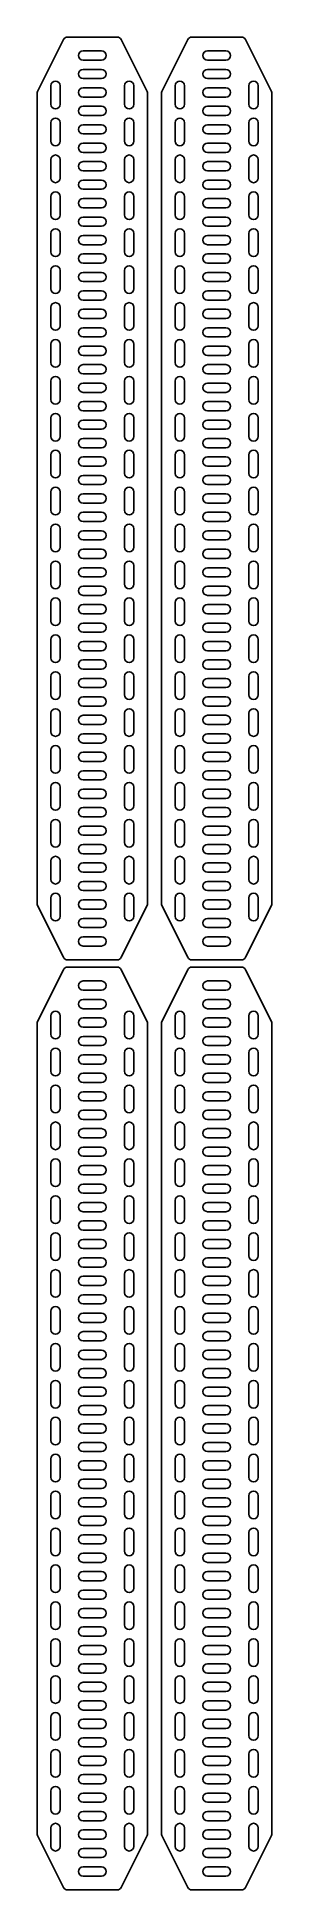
# Model space of a CAD drawing. Header units: millimetres. Extents: x 2855 to 3111, y 997 to 3005.
import ezdxf

# ---------------------------------------------------------------- set-up
doc = ezdxf.new("R2010")
doc.units = ezdxf.units.MM

msp = doc.modelspace()

# ---------------------------------------------------------------- linework, layer by layer
for p, q in [((2884.1, 3001.9), (2856, 2945.8)), ((2888.6, 3004.7), (2942.4, 3004.7)), ((2974.9, 2945.8), (2946.8, 3001.9)), ((3019.1, 3001.9), (2991, 2945.8)), ((3023.6, 3004.7), (3077.4, 3004.7)), ((3110, 2945.8), (3081.9, 3001.9)), ((2905.5, 2989.7), (2925.5, 2989.7)), ((2905.5, 2979.7), (2925.5, 2979.7)), ((3040.5, 2989.7), (3060.5, 2989.7)), ((3040.5, 2979.7), (3060.5, 2979.7)), ((2870.5, 2951.9), (2870.5, 2931.9)), ((2880.5, 2951.9), (2880.5, 2931.9)), ((2905.5, 2969.7), (2925.5, 2969.7)), ((2905.5, 2959.7), (2925.5, 2959.7)), ((2950.5, 2951.9), (2950.5, 2931.9)), ((2960.5, 2951.9), (2960.5, 2931.9)), ((3005.5, 2951.9), (3005.5, 2931.9)), ((3015.5, 2951.9), (3015.5, 2931.9)), ((3040.5, 2969.7), (3060.5, 2969.7)), ((3040.5, 2959.7), (3060.5, 2959.7)), ((3085.5, 2951.9), (3085.5, 2931.9)), ((3095.5, 2951.9), (3095.5, 2931.9)), ((2855.5, 2065.9), (2855.5, 2943.5)), ((2905.5, 2949.7), (2925.5, 2949.7)), ((2905.5, 2939.7), (2925.5, 2939.7)), ((2975.5, 2943.5), (2975.5, 2065.9)), ((2990.5, 2065.9), (2990.5, 2943.5)), ((3040.5, 2949.7), (3060.5, 2949.7)), ((3040.5, 2939.7), (3060.5, 2939.7)), ((3110.5, 2943.5), (3110.5, 2065.9)), ((2870.5, 2911.9), (2870.5, 2891.9)), ((2880.5, 2911.9), (2880.5, 2891.9)), ((2905.5, 2929.7), (2925.5, 2929.7)), ((2905.5, 2919.7), (2925.5, 2919.7)), ((2950.5, 2911.9), (2950.5, 2891.9)), ((2960.5, 2911.9), (2960.5, 2891.9)), ((3005.5, 2911.9), (3005.5, 2891.9)), ((3015.5, 2911.9), (3015.5, 2891.9)), ((3040.5, 2929.7), (3060.5, 2929.7)), ((3040.5, 2919.7), (3060.5, 2919.7)), ((3085.5, 2911.9), (3085.5, 2891.9)), ((3095.5, 2911.9), (3095.5, 2891.9)), ((2905.5, 2909.7), (2925.5, 2909.7)), ((2905.5, 2899.7), (2925.5, 2899.7)), ((3040.5, 2909.7), (3060.5, 2909.7)), ((3040.5, 2899.7), (3060.5, 2899.7)), ((2870.5, 2871.9), (2870.5, 2851.9)), ((2880.5, 2871.9), (2880.5, 2851.9)), ((2905.5, 2889.7), (2925.5, 2889.7)), ((2905.5, 2879.7), (2925.5, 2879.7)), ((2950.5, 2871.9), (2950.5, 2851.9)), ((2960.5, 2871.9), (2960.5, 2851.9)), ((3005.5, 2871.9), (3005.5, 2851.9)), ((3015.5, 2871.9), (3015.5, 2851.9)), ((3040.5, 2889.7), (3060.5, 2889.7)), ((3040.5, 2879.7), (3060.5, 2879.7)), ((3085.5, 2871.9), (3085.5, 2851.9)), ((3095.5, 2871.9), (3095.5, 2851.9)), ((2905.5, 2869.7), (2925.5, 2869.7)), ((2905.5, 2859.7), (2925.5, 2859.7)), ((3040.5, 2869.7), (3060.5, 2869.7)), ((3040.5, 2859.7), (3060.5, 2859.7)), ((2870.5, 2831.9), (2870.5, 2811.9)), ((2880.5, 2831.9), (2880.5, 2811.9)), ((2905.5, 2849.7), (2925.5, 2849.7)), ((2905.5, 2839.7), (2925.5, 2839.7)), ((2950.5, 2831.9), (2950.5, 2811.9)), ((2960.5, 2831.9), (2960.5, 2811.9)), ((3005.5, 2831.9), (3005.5, 2811.9)), ((3015.5, 2831.9), (3015.5, 2811.9)), ((3040.5, 2849.7), (3060.5, 2849.7)), ((3040.5, 2839.7), (3060.5, 2839.7)), ((3085.5, 2831.9), (3085.5, 2811.9)), ((3095.5, 2831.9), (3095.5, 2811.9)), ((2905.5, 2829.7), (2925.5, 2829.7)), ((2905.5, 2819.7), (2925.5, 2819.7)), ((3040.5, 2829.7), (3060.5, 2829.7)), ((3040.5, 2819.7), (3060.5, 2819.7)), ((2870.5, 2791.9), (2870.5, 2771.9)), ((2880.5, 2791.9), (2880.5, 2771.9)), ((2905.5, 2809.7), (2925.5, 2809.7)), ((2905.5, 2799.7), (2925.5, 2799.7)), ((2950.5, 2791.9), (2950.5, 2771.9)), ((2960.5, 2791.9), (2960.5, 2771.9)), ((3005.5, 2791.9), (3005.5, 2771.9)), ((3015.5, 2791.9), (3015.5, 2771.9)), ((3040.5, 2809.7), (3060.5, 2809.7)), ((3040.5, 2799.7), (3060.5, 2799.7)), ((3085.5, 2791.9), (3085.5, 2771.9)), ((3095.5, 2791.9), (3095.5, 2771.9)), ((2905.5, 2789.7), (2925.5, 2789.7)), ((2905.5, 2779.7), (2925.5, 2779.7)), ((3040.5, 2789.7), (3060.5, 2789.7)), ((3040.5, 2779.7), (3060.5, 2779.7)), ((2870.5, 2751.9), (2870.5, 2731.9)), ((2880.5, 2751.9), (2880.5, 2731.9)), ((2905.5, 2769.7), (2925.5, 2769.7)), ((2905.5, 2759.7), (2925.5, 2759.7)), ((2950.5, 2751.9), (2950.5, 2731.9)), ((2960.5, 2751.9), (2960.5, 2731.9)), ((3005.5, 2751.9), (3005.5, 2731.9)), ((3015.5, 2751.9), (3015.5, 2731.9)), ((3040.5, 2769.7), (3060.5, 2769.7)), ((3040.5, 2759.7), (3060.5, 2759.7)), ((3085.5, 2751.9), (3085.5, 2731.9)), ((3095.5, 2751.9), (3095.5, 2731.9)), ((2905.5, 2749.7), (2925.5, 2749.7)), ((2905.5, 2739.7), (2925.5, 2739.7)), ((3040.5, 2749.7), (3060.5, 2749.7)), ((3040.5, 2739.7), (3060.5, 2739.7)), ((2870.5, 2711.9), (2870.5, 2691.9)), ((2880.5, 2711.9), (2880.5, 2691.9)), ((2905.5, 2729.7), (2925.5, 2729.7)), ((2905.5, 2719.7), (2925.5, 2719.7)), ((2950.5, 2711.9), (2950.5, 2691.9)), ((2960.5, 2711.9), (2960.5, 2691.9)), ((3005.5, 2711.9), (3005.5, 2691.9)), ((3015.5, 2711.9), (3015.5, 2691.9)), ((3040.5, 2729.7), (3060.5, 2729.7)), ((3040.5, 2719.7), (3060.5, 2719.7)), ((3085.5, 2711.9), (3085.5, 2691.9)), ((3095.5, 2711.9), (3095.5, 2691.9)), ((2905.5, 2709.7), (2925.5, 2709.7)), ((2905.5, 2699.7), (2925.5, 2699.7)), ((3040.5, 2709.7), (3060.5, 2709.7)), ((3040.5, 2699.7), (3060.5, 2699.7)), ((2870.5, 2671.9), (2870.5, 2651.9)), ((2880.5, 2671.9), (2880.5, 2651.9)), ((2905.5, 2689.7), (2925.5, 2689.7)), ((2905.5, 2679.7), (2925.5, 2679.7)), ((2950.5, 2671.9), (2950.5, 2651.9)), ((2960.5, 2671.9), (2960.5, 2651.9)), ((3005.5, 2671.9), (3005.5, 2651.9)), ((3015.5, 2671.9), (3015.5, 2651.9)), ((3040.5, 2689.7), (3060.5, 2689.7)), ((3040.5, 2679.7), (3060.5, 2679.7)), ((3085.5, 2671.9), (3085.5, 2651.9)), ((3095.5, 2671.9), (3095.5, 2651.9)), ((2905.5, 2669.7), (2925.5, 2669.7)), ((2905.5, 2659.7), (2925.5, 2659.7)), ((3040.5, 2669.7), (3060.5, 2669.7)), ((3040.5, 2659.7), (3060.5, 2659.7)), ((2870.5, 2631.9), (2870.5, 2611.9)), ((2880.5, 2631.9), (2880.5, 2611.9)), ((2905.5, 2649.7), (2925.5, 2649.7)), ((2905.5, 2639.7), (2925.5, 2639.7)), ((2950.5, 2631.9), (2950.5, 2611.9)), ((2960.5, 2631.9), (2960.5, 2611.9)), ((3005.5, 2631.9), (3005.5, 2611.9)), ((3015.5, 2631.9), (3015.5, 2611.9)), ((3040.5, 2649.7), (3060.5, 2649.7)), ((3040.5, 2639.7), (3060.5, 2639.7)), ((3085.5, 2631.9), (3085.5, 2611.9)), ((3095.5, 2631.9), (3095.5, 2611.9)), ((2905.5, 2629.7), (2925.5, 2629.7)), ((2905.5, 2619.7), (2925.5, 2619.7)), ((3040.5, 2629.7), (3060.5, 2629.7)), ((3040.5, 2619.7), (3060.5, 2619.7)), ((2870.5, 2591.9), (2870.5, 2571.9)), ((2880.5, 2591.9), (2880.5, 2571.9)), ((2905.5, 2609.7), (2925.5, 2609.7)), ((2905.5, 2599.7), (2925.5, 2599.7)), ((2950.5, 2591.9), (2950.5, 2571.9)), ((2960.5, 2591.9), (2960.5, 2571.9)), ((3005.5, 2591.9), (3005.5, 2571.9)), ((3015.5, 2591.9), (3015.5, 2571.9)), ((3040.5, 2609.7), (3060.5, 2609.7)), ((3040.5, 2599.7), (3060.5, 2599.7)), ((3085.5, 2591.9), (3085.5, 2571.9)), ((3095.5, 2591.9), (3095.5, 2571.9)), ((2905.5, 2589.7), (2925.5, 2589.7)), ((2905.5, 2579.7), (2925.5, 2579.7)), ((3040.5, 2589.7), (3060.5, 2589.7)), ((3040.5, 2579.7), (3060.5, 2579.7)), ((2870.5, 2551.9), (2870.5, 2531.9)), ((2880.5, 2551.9), (2880.5, 2531.9)), ((2905.5, 2569.7), (2925.5, 2569.7)), ((2905.5, 2559.7), (2925.5, 2559.7)), ((2950.5, 2551.9), (2950.5, 2531.9)), ((2960.5, 2551.9), (2960.5, 2531.9)), ((3005.5, 2551.9), (3005.5, 2531.9)), ((3015.5, 2551.9), (3015.5, 2531.9)), ((3040.5, 2569.7), (3060.5, 2569.7)), ((3040.5, 2559.7), (3060.5, 2559.7)), ((3085.5, 2551.9), (3085.5, 2531.9)), ((3095.5, 2551.9), (3095.5, 2531.9)), ((2905.5, 2549.7), (2925.5, 2549.7)), ((2905.5, 2539.7), (2925.5, 2539.7)), ((3040.5, 2549.7), (3060.5, 2549.7)), ((3040.5, 2539.7), (3060.5, 2539.7)), ((2870.5, 2511.9), (2870.5, 2491.9)), ((2880.5, 2511.9), (2880.5, 2491.9)), ((2905.5, 2529.7), (2925.5, 2529.7)), ((2905.5, 2519.7), (2925.5, 2519.7)), ((2950.5, 2511.9), (2950.5, 2491.9)), ((2960.5, 2511.9), (2960.5, 2491.9)), ((3005.5, 2511.9), (3005.5, 2491.9)), ((3015.5, 2511.9), (3015.5, 2491.9)), ((3040.5, 2529.7), (3060.5, 2529.7)), ((3040.5, 2519.7), (3060.5, 2519.7)), ((3085.5, 2511.9), (3085.5, 2491.9)), ((3095.5, 2511.9), (3095.5, 2491.9)), ((2905.5, 2509.7), (2925.5, 2509.7)), ((2905.5, 2499.7), (2925.5, 2499.7)), ((3040.5, 2509.7), (3060.5, 2509.7)), ((3040.5, 2499.7), (3060.5, 2499.7)), ((2870.5, 2471.9), (2870.5, 2451.9)), ((2880.5, 2471.9), (2880.5, 2451.9)), ((2905.5, 2489.7), (2925.5, 2489.7)), ((2905.5, 2479.7), (2925.5, 2479.7)), ((2950.5, 2471.9), (2950.5, 2451.9)), ((2960.5, 2471.9), (2960.5, 2451.9)), ((3005.5, 2471.9), (3005.5, 2451.9)), ((3015.5, 2471.9), (3015.5, 2451.9)), ((3040.5, 2489.7), (3060.5, 2489.7)), ((3040.5, 2479.7), (3060.5, 2479.7)), ((3085.5, 2471.9), (3085.5, 2451.9)), ((3095.5, 2471.9), (3095.5, 2451.9)), ((2905.5, 2469.7), (2925.5, 2469.7)), ((2905.5, 2459.7), (2925.5, 2459.7)), ((2905.5, 2449.7), (2925.5, 2449.7)), ((3040.5, 2469.7), (3060.5, 2469.7)), ((3040.5, 2459.7), (3060.5, 2459.7)), ((3040.5, 2449.7), (3060.5, 2449.7)), ((2870.5, 2431.9), (2870.5, 2411.9)), ((2880.5, 2431.9), (2880.5, 2411.9)), ((2905.5, 2439.7), (2925.5, 2439.7)), ((2905.5, 2429.7), (2925.5, 2429.7)), ((2950.5, 2431.9), (2950.5, 2411.9)), ((2960.5, 2431.9), (2960.5, 2411.9)), ((3005.5, 2431.9), (3005.5, 2411.9)), ((3015.5, 2431.9), (3015.5, 2411.9)), ((3040.5, 2439.7), (3060.5, 2439.7)), ((3040.5, 2429.7), (3060.5, 2429.7)), ((3085.5, 2431.9), (3085.5, 2411.9)), ((3095.5, 2431.9), (3095.5, 2411.9)), ((2905.5, 2419.7), (2925.5, 2419.7)), ((2905.5, 2409.7), (2925.5, 2409.7)), ((3040.5, 2419.7), (3060.5, 2419.7)), ((3040.5, 2409.7), (3060.5, 2409.7)), ((2870.5, 2391.9), (2870.5, 2371.9)), ((2880.5, 2391.9), (2880.5, 2371.9)), ((2905.5, 2399.7), (2925.5, 2399.7)), ((2905.5, 2389.7), (2925.5, 2389.7)), ((2950.5, 2391.9), (2950.5, 2371.9)), ((2960.5, 2391.9), (2960.5, 2371.9)), ((3005.5, 2391.9), (3005.5, 2371.9)), ((3015.5, 2391.9), (3015.5, 2371.9)), ((3040.5, 2399.7), (3060.5, 2399.7)), ((3040.5, 2389.7), (3060.5, 2389.7)), ((3085.5, 2391.9), (3085.5, 2371.9)), ((3095.5, 2391.9), (3095.5, 2371.9)), ((2905.5, 2379.7), (2925.5, 2379.7)), ((2905.5, 2369.7), (2925.5, 2369.7)), ((3040.5, 2379.7), (3060.5, 2379.7)), ((3040.5, 2369.7), (3060.5, 2369.7)), ((2870.5, 2351.9), (2870.5, 2331.9)), ((2880.5, 2351.9), (2880.5, 2331.9)), ((2905.5, 2359.7), (2925.5, 2359.7)), ((2905.5, 2349.7), (2925.5, 2349.7)), ((2950.5, 2351.9), (2950.5, 2331.9)), ((2960.5, 2351.9), (2960.5, 2331.9)), ((3005.5, 2351.9), (3005.5, 2331.9)), ((3015.5, 2351.9), (3015.5, 2331.9)), ((3040.5, 2359.7), (3060.5, 2359.7)), ((3040.5, 2349.7), (3060.5, 2349.7)), ((3085.5, 2351.9), (3085.5, 2331.9)), ((3095.5, 2351.9), (3095.5, 2331.9)), ((2905.5, 2339.7), (2925.5, 2339.7)), ((2905.5, 2329.7), (2925.5, 2329.7)), ((3040.5, 2339.7), (3060.5, 2339.7)), ((3040.5, 2329.7), (3060.5, 2329.7)), ((2870.5, 2311.9), (2870.5, 2291.9)), ((2880.5, 2311.9), (2880.5, 2291.9)), ((2905.5, 2319.7), (2925.5, 2319.7)), ((2905.5, 2309.7), (2925.5, 2309.7)), ((2950.5, 2311.9), (2950.5, 2291.9)), ((2960.5, 2311.9), (2960.5, 2291.9)), ((3005.5, 2311.9), (3005.5, 2291.9)), ((3015.5, 2311.9), (3015.5, 2291.9)), ((3040.5, 2319.7), (3060.5, 2319.7)), ((3040.5, 2309.7), (3060.5, 2309.7)), ((3085.5, 2311.9), (3085.5, 2291.9)), ((3095.5, 2311.9), (3095.5, 2291.9)), ((2905.5, 2299.7), (2925.5, 2299.7)), ((2905.5, 2289.7), (2925.5, 2289.7)), ((3040.5, 2299.7), (3060.5, 2299.7)), ((3040.5, 2289.7), (3060.5, 2289.7)), ((2870.5, 2271.9), (2870.5, 2251.9)), ((2880.5, 2271.9), (2880.5, 2251.9)), ((2905.5, 2279.7), (2925.5, 2279.7)), ((2905.5, 2269.7), (2925.5, 2269.7)), ((2950.5, 2271.9), (2950.5, 2251.9)), ((2960.5, 2271.9), (2960.5, 2251.9)), ((3005.5, 2271.9), (3005.5, 2251.9)), ((3015.5, 2271.9), (3015.5, 2251.9)), ((3040.5, 2279.7), (3060.5, 2279.7)), ((3040.5, 2269.7), (3060.5, 2269.7)), ((3085.5, 2271.9), (3085.5, 2251.9)), ((3095.5, 2271.9), (3095.5, 2251.9)), ((2905.5, 2259.7), (2925.5, 2259.7)), ((2905.5, 2249.7), (2925.5, 2249.7)), ((3040.5, 2259.7), (3060.5, 2259.7)), ((3040.5, 2249.7), (3060.5, 2249.7)), ((2870.5, 2231.9), (2870.5, 2211.9)), ((2880.5, 2231.9), (2880.5, 2211.9)), ((2905.5, 2239.7), (2925.5, 2239.7)), ((2905.5, 2229.7), (2925.5, 2229.7)), ((2950.5, 2231.9), (2950.5, 2211.9)), ((2960.5, 2231.9), (2960.5, 2211.9)), ((3005.5, 2231.9), (3005.5, 2211.9)), ((3015.5, 2231.9), (3015.5, 2211.9)), ((3040.5, 2239.7), (3060.5, 2239.7)), ((3040.5, 2229.7), (3060.5, 2229.7)), ((3085.5, 2231.9), (3085.5, 2211.9)), ((3095.5, 2231.9), (3095.5, 2211.9)), ((2905.5, 2219.7), (2925.5, 2219.7)), ((2905.5, 2209.7), (2925.5, 2209.7)), ((3040.5, 2219.7), (3060.5, 2219.7)), ((3040.5, 2209.7), (3060.5, 2209.7)), ((2870.5, 2191.9), (2870.5, 2171.9)), ((2880.5, 2191.9), (2880.5, 2171.9)), ((2905.5, 2199.7), (2925.5, 2199.7)), ((2905.5, 2189.7), (2925.5, 2189.7)), ((2950.5, 2191.9), (2950.5, 2171.9)), ((2960.5, 2191.9), (2960.5, 2171.9)), ((3005.5, 2191.9), (3005.5, 2171.9)), ((3015.5, 2191.9), (3015.5, 2171.9)), ((3040.5, 2199.7), (3060.5, 2199.7)), ((3040.5, 2189.7), (3060.5, 2189.7)), ((3085.5, 2191.9), (3085.5, 2171.9)), ((3095.5, 2191.9), (3095.5, 2171.9)), ((2905.5, 2179.7), (2925.5, 2179.7)), ((2905.5, 2169.7), (2925.5, 2169.7)), ((3040.5, 2179.7), (3060.5, 2179.7)), ((3040.5, 2169.7), (3060.5, 2169.7)), ((2870.5, 2151.9), (2870.5, 2131.9)), ((2880.5, 2151.9), (2880.5, 2131.9)), ((2905.5, 2159.7), (2925.5, 2159.7)), ((2905.5, 2149.7), (2925.5, 2149.7)), ((2950.5, 2151.9), (2950.5, 2131.9)), ((2960.5, 2151.9), (2960.5, 2131.9)), ((3005.5, 2151.9), (3005.5, 2131.9)), ((3015.5, 2151.9), (3015.5, 2131.9)), ((3040.5, 2159.7), (3060.5, 2159.7)), ((3040.5, 2149.7), (3060.5, 2149.7)), ((3085.5, 2151.9), (3085.5, 2131.9)), ((3095.5, 2151.9), (3095.5, 2131.9)), ((2905.5, 2139.7), (2925.5, 2139.7)), ((2905.5, 2129.7), (2925.5, 2129.7)), ((3040.5, 2139.7), (3060.5, 2139.7)), ((3040.5, 2129.7), (3060.5, 2129.7)), ((2870.5, 2111.9), (2870.5, 2091.9)), ((2880.5, 2111.9), (2880.5, 2091.9)), ((2905.5, 2119.7), (2925.5, 2119.7)), ((2905.5, 2109.7), (2925.5, 2109.7)), ((2950.5, 2111.9), (2950.5, 2091.9)), ((2960.5, 2111.9), (2960.5, 2091.9)), ((3005.5, 2111.9), (3005.5, 2091.9)), ((3015.5, 2111.9), (3015.5, 2091.9)), ((3040.5, 2119.7), (3060.5, 2119.7)), ((3040.5, 2109.7), (3060.5, 2109.7)), ((3085.5, 2111.9), (3085.5, 2091.9)), ((3095.5, 2111.9), (3095.5, 2091.9)), ((2905.5, 2099.7), (2925.5, 2099.7)), ((2905.5, 2089.7), (2925.5, 2089.7)), ((3040.5, 2099.7), (3060.5, 2099.7)), ((3040.5, 2089.7), (3060.5, 2089.7)), ((2870.5, 2071.9), (2870.5, 2051.9)), ((2880.5, 2071.9), (2880.5, 2051.9)), ((2905.5, 2079.7), (2925.5, 2079.7)), ((2905.5, 2069.7), (2925.5, 2069.7)), ((2950.5, 2071.9), (2950.5, 2051.9)), ((2960.5, 2071.9), (2960.5, 2051.9)), ((3005.5, 2071.9), (3005.5, 2051.9)), ((3015.5, 2071.9), (3015.5, 2051.9)), ((3040.5, 2079.7), (3060.5, 2079.7)), ((3040.5, 2069.7), (3060.5, 2069.7)), ((3085.5, 2071.9), (3085.5, 2051.9)), ((3095.5, 2071.9), (3095.5, 2051.9)), ((2856, 2063.7), (2884.1, 2007.5)), ((2905.5, 2059.7), (2925.5, 2059.7)), ((2905.5, 2049.7), (2925.5, 2049.7)), ((2946.8, 2007.5), (2974.9, 2063.7)), ((2991, 2063.7), (3019.1, 2007.5)), ((3040.5, 2059.7), (3060.5, 2059.7)), ((3040.5, 2049.7), (3060.5, 2049.7)), ((3081.9, 2007.5), (3110, 2063.7)), ((2905.5, 2039.7), (2925.5, 2039.7)), ((2905.5, 2029.7), (2925.5, 2029.7)), ((3040.5, 2039.7), (3060.5, 2039.7)), ((3040.5, 2029.7), (3060.5, 2029.7)), ((2905.5, 2019.7), (2925.5, 2019.7)), ((3040.5, 2019.7), (3060.5, 2019.7)), ((2884.1, 1994), (2856, 1937.9)), ((2942.4, 2004.7), (2888.6, 2004.7)), ((2888.6, 1996.8), (2942.4, 1996.8)), ((2974.9, 1937.9), (2946.8, 1994)), ((3019.1, 1994), (2991, 1937.9)), ((3077.4, 2004.7), (3023.6, 2004.7)), ((3023.6, 1996.8), (3077.4, 1996.8)), ((3110, 1937.9), (3081.9, 1994)), ((2905.5, 1981.8), (2925.5, 1981.8)), ((2905.5, 1971.8), (2925.5, 1971.8)), ((3040.5, 1981.8), (3060.5, 1981.8)), ((3040.5, 1971.8), (3060.5, 1971.8)), ((2905.5, 1961.8), (2925.5, 1961.8)), ((2905.5, 1951.8), (2925.5, 1951.8)), ((3040.5, 1961.8), (3060.5, 1961.8)), ((3040.5, 1951.8), (3060.5, 1951.8)), ((2855.5, 1058), (2855.5, 1935.6)), ((2870.5, 1944), (2870.5, 1924)), ((2880.5, 1944), (2880.5, 1924)), ((2905.5, 1941.8), (2925.5, 1941.8)), ((2905.5, 1931.8), (2925.5, 1931.8)), ((2950.5, 1944), (2950.5, 1924)), ((2960.5, 1944), (2960.5, 1924)), ((2975.5, 1935.6), (2975.5, 1058)), ((2990.5, 1058), (2990.5, 1935.6)), ((3005.5, 1944), (3005.5, 1924)), ((3015.5, 1944), (3015.5, 1924)), ((3040.5, 1941.8), (3060.5, 1941.8)), ((3040.5, 1931.8), (3060.5, 1931.8)), ((3085.5, 1944), (3085.5, 1924)), ((3095.5, 1944), (3095.5, 1924)), ((3110.5, 1935.6), (3110.5, 1058)), ((2905.5, 1921.8), (2925.5, 1921.8)), ((2905.5, 1911.8), (2925.5, 1911.8)), ((3040.5, 1921.8), (3060.5, 1921.8)), ((3040.5, 1911.8), (3060.5, 1911.8)), ((2870.5, 1904), (2870.5, 1884)), ((2880.5, 1904), (2880.5, 1884)), ((2905.5, 1901.8), (2925.5, 1901.8)), ((2905.5, 1891.8), (2925.5, 1891.8)), ((2950.5, 1904), (2950.5, 1884)), ((2960.5, 1904), (2960.5, 1884)), ((3005.5, 1904), (3005.5, 1884)), ((3015.5, 1904), (3015.5, 1884)), ((3040.5, 1901.8), (3060.5, 1901.8)), ((3040.5, 1891.8), (3060.5, 1891.8)), ((3085.5, 1904), (3085.5, 1884)), ((3095.5, 1904), (3095.5, 1884)), ((2905.5, 1881.8), (2925.5, 1881.8)), ((2905.5, 1871.8), (2925.5, 1871.8)), ((3040.5, 1881.8), (3060.5, 1881.8)), ((3040.5, 1871.8), (3060.5, 1871.8)), ((2870.5, 1864), (2870.5, 1844)), ((2880.5, 1864), (2880.5, 1844)), ((2905.5, 1861.8), (2925.5, 1861.8)), ((2905.5, 1851.8), (2925.5, 1851.8)), ((2950.5, 1864), (2950.5, 1844)), ((2960.5, 1864), (2960.5, 1844)), ((3005.5, 1864), (3005.5, 1844)), ((3015.5, 1864), (3015.5, 1844)), ((3040.5, 1861.8), (3060.5, 1861.8)), ((3040.5, 1851.8), (3060.5, 1851.8)), ((3085.5, 1864), (3085.5, 1844)), ((3095.5, 1864), (3095.5, 1844)), ((2905.5, 1841.8), (2925.5, 1841.8)), ((2905.5, 1831.8), (2925.5, 1831.8)), ((3040.5, 1841.8), (3060.5, 1841.8)), ((3040.5, 1831.8), (3060.5, 1831.8)), ((2870.5, 1824), (2870.5, 1804)), ((2880.5, 1824), (2880.5, 1804)), ((2905.5, 1821.8), (2925.5, 1821.8)), ((2905.5, 1811.8), (2925.5, 1811.8)), ((2950.5, 1824), (2950.5, 1804)), ((2960.5, 1824), (2960.5, 1804)), ((3005.5, 1824), (3005.5, 1804)), ((3015.5, 1824), (3015.5, 1804)), ((3040.5, 1821.8), (3060.5, 1821.8)), ((3040.5, 1811.8), (3060.5, 1811.8)), ((3085.5, 1824), (3085.5, 1804)), ((3095.5, 1824), (3095.5, 1804)), ((2905.5, 1801.8), (2925.5, 1801.8)), ((2905.5, 1791.8), (2925.5, 1791.8)), ((3040.5, 1801.8), (3060.5, 1801.8)), ((3040.5, 1791.8), (3060.5, 1791.8)), ((2870.5, 1784), (2870.5, 1764)), ((2880.5, 1784), (2880.5, 1764)), ((2905.5, 1781.8), (2925.5, 1781.8)), ((2905.5, 1771.8), (2925.5, 1771.8)), ((2950.5, 1784), (2950.5, 1764)), ((2960.5, 1784), (2960.5, 1764)), ((3005.5, 1784), (3005.5, 1764)), ((3015.5, 1784), (3015.5, 1764)), ((3040.5, 1781.8), (3060.5, 1781.8)), ((3040.5, 1771.8), (3060.5, 1771.8)), ((3085.5, 1784), (3085.5, 1764)), ((3095.5, 1784), (3095.5, 1764)), ((2905.5, 1761.8), (2925.5, 1761.8)), ((2905.5, 1751.8), (2925.5, 1751.8)), ((3040.5, 1761.8), (3060.5, 1761.8)), ((3040.5, 1751.8), (3060.5, 1751.8)), ((2870.5, 1744), (2870.5, 1724)), ((2880.5, 1744), (2880.5, 1724)), ((2905.5, 1741.8), (2925.5, 1741.8)), ((2905.5, 1731.8), (2925.5, 1731.8)), ((2950.5, 1744), (2950.5, 1724)), ((2960.5, 1744), (2960.5, 1724)), ((3005.5, 1744), (3005.5, 1724)), ((3015.5, 1744), (3015.5, 1724)), ((3040.5, 1741.8), (3060.5, 1741.8)), ((3040.5, 1731.8), (3060.5, 1731.8)), ((3085.5, 1744), (3085.5, 1724)), ((3095.5, 1744), (3095.5, 1724)), ((2905.5, 1721.8), (2925.5, 1721.8)), ((2905.5, 1711.8), (2925.5, 1711.8)), ((3040.5, 1721.8), (3060.5, 1721.8)), ((3040.5, 1711.8), (3060.5, 1711.8)), ((2870.5, 1704), (2870.5, 1684)), ((2880.5, 1704), (2880.5, 1684)), ((2905.5, 1701.8), (2925.5, 1701.8)), ((2905.5, 1691.8), (2925.5, 1691.8)), ((2950.5, 1704), (2950.5, 1684)), ((2960.5, 1704), (2960.5, 1684)), ((3005.5, 1704), (3005.5, 1684)), ((3015.5, 1704), (3015.5, 1684)), ((3040.5, 1701.8), (3060.5, 1701.8)), ((3040.5, 1691.8), (3060.5, 1691.8)), ((3085.5, 1704), (3085.5, 1684)), ((3095.5, 1704), (3095.5, 1684)), ((2905.5, 1681.8), (2925.5, 1681.8)), ((2905.5, 1671.8), (2925.5, 1671.8)), ((3040.5, 1681.8), (3060.5, 1681.8)), ((3040.5, 1671.8), (3060.5, 1671.8)), ((2870.5, 1664), (2870.5, 1644)), ((2880.5, 1664), (2880.5, 1644)), ((2905.5, 1661.8), (2925.5, 1661.8)), ((2905.5, 1651.8), (2925.5, 1651.8)), ((2950.5, 1664), (2950.5, 1644)), ((2960.5, 1664), (2960.5, 1644)), ((3005.5, 1664), (3005.5, 1644)), ((3015.5, 1664), (3015.5, 1644)), ((3040.5, 1661.8), (3060.5, 1661.8)), ((3040.5, 1651.8), (3060.5, 1651.8)), ((3085.5, 1664), (3085.5, 1644)), ((3095.5, 1664), (3095.5, 1644)), ((2905.5, 1641.8), (2925.5, 1641.8)), ((2905.5, 1631.8), (2925.5, 1631.8)), ((3040.5, 1641.8), (3060.5, 1641.8)), ((3040.5, 1631.8), (3060.5, 1631.8)), ((2870.5, 1624), (2870.5, 1604)), ((2880.5, 1624), (2880.5, 1604)), ((2905.5, 1621.8), (2925.5, 1621.8)), ((2905.5, 1611.8), (2925.5, 1611.8)), ((2950.5, 1624), (2950.5, 1604)), ((2960.5, 1624), (2960.5, 1604)), ((3005.5, 1624), (3005.5, 1604)), ((3015.5, 1624), (3015.5, 1604)), ((3040.5, 1621.8), (3060.5, 1621.8)), ((3040.5, 1611.8), (3060.5, 1611.8)), ((3085.5, 1624), (3085.5, 1604)), ((3095.5, 1624), (3095.5, 1604)), ((2905.5, 1601.8), (2925.5, 1601.8)), ((2905.5, 1591.8), (2925.5, 1591.8)), ((3040.5, 1601.8), (3060.5, 1601.8)), ((3040.5, 1591.8), (3060.5, 1591.8)), ((2870.5, 1584), (2870.5, 1564)), ((2880.5, 1584), (2880.5, 1564)), ((2905.5, 1581.8), (2925.5, 1581.8)), ((2905.5, 1571.8), (2925.5, 1571.8)), ((2950.5, 1584), (2950.5, 1564)), ((2960.5, 1584), (2960.5, 1564)), ((3005.5, 1584), (3005.5, 1564)), ((3015.5, 1584), (3015.5, 1564)), ((3040.5, 1581.8), (3060.5, 1581.8)), ((3040.5, 1571.8), (3060.5, 1571.8)), ((3085.5, 1584), (3085.5, 1564)), ((3095.5, 1584), (3095.5, 1564)), ((2905.5, 1561.8), (2925.5, 1561.8)), ((2905.5, 1551.8), (2925.5, 1551.8)), ((3040.5, 1561.8), (3060.5, 1561.8)), ((3040.5, 1551.8), (3060.5, 1551.8)), ((2870.5, 1544), (2870.5, 1524)), ((2880.5, 1544), (2880.5, 1524)), ((2905.5, 1541.8), (2925.5, 1541.8)), ((2905.5, 1531.8), (2925.5, 1531.8)), ((2950.5, 1544), (2950.5, 1524)), ((2960.5, 1544), (2960.5, 1524)), ((3005.5, 1544), (3005.5, 1524)), ((3015.5, 1544), (3015.5, 1524)), ((3040.5, 1541.8), (3060.5, 1541.8)), ((3040.5, 1531.8), (3060.5, 1531.8)), ((3085.5, 1544), (3085.5, 1524)), ((3095.5, 1544), (3095.5, 1524)), ((2905.5, 1521.8), (2925.5, 1521.8)), ((2905.5, 1511.8), (2925.5, 1511.8)), ((3040.5, 1521.8), (3060.5, 1521.8)), ((3040.5, 1511.8), (3060.5, 1511.8)), ((2870.5, 1504), (2870.5, 1484)), ((2880.5, 1504), (2880.5, 1484)), ((2905.5, 1501.8), (2925.5, 1501.8)), ((2905.5, 1491.8), (2925.5, 1491.8)), ((2950.5, 1504), (2950.5, 1484)), ((2960.5, 1504), (2960.5, 1484)), ((3005.5, 1504), (3005.5, 1484)), ((3015.5, 1504), (3015.5, 1484)), ((3040.5, 1501.8), (3060.5, 1501.8)), ((3040.5, 1491.8), (3060.5, 1491.8)), ((3085.5, 1504), (3085.5, 1484)), ((3095.5, 1504), (3095.5, 1484)), ((2905.5, 1481.8), (2925.5, 1481.8)), ((2905.5, 1471.8), (2925.5, 1471.8)), ((3040.5, 1481.8), (3060.5, 1481.8)), ((3040.5, 1471.8), (3060.5, 1471.8)), ((2870.5, 1464), (2870.5, 1444)), ((2880.5, 1464), (2880.5, 1444)), ((2905.5, 1461.8), (2925.5, 1461.8)), ((2905.5, 1451.8), (2925.5, 1451.8)), ((2950.5, 1464), (2950.5, 1444)), ((2960.5, 1464), (2960.5, 1444)), ((3005.5, 1464), (3005.5, 1444)), ((3015.5, 1464), (3015.5, 1444)), ((3040.5, 1461.8), (3060.5, 1461.8)), ((3040.5, 1451.8), (3060.5, 1451.8)), ((3085.5, 1464), (3085.5, 1444)), ((3095.5, 1464), (3095.5, 1444)), ((2905.5, 1441.8), (2925.5, 1441.8)), ((2905.5, 1431.8), (2925.5, 1431.8)), ((3040.5, 1441.8), (3060.5, 1441.8)), ((3040.5, 1431.8), (3060.5, 1431.8)), ((2870.5, 1424), (2870.5, 1404)), ((2880.5, 1424), (2880.5, 1404)), ((2905.5, 1421.8), (2925.5, 1421.8)), ((2905.5, 1411.8), (2925.5, 1411.8)), ((2950.5, 1424), (2950.5, 1404)), ((2960.5, 1424), (2960.5, 1404)), ((3005.5, 1424), (3005.5, 1404)), ((3015.5, 1424), (3015.5, 1404)), ((3040.5, 1421.8), (3060.5, 1421.8)), ((3040.5, 1411.8), (3060.5, 1411.8)), ((3085.5, 1424), (3085.5, 1404)), ((3095.5, 1424), (3095.5, 1404)), ((2905.5, 1401.8), (2925.5, 1401.8)), ((2905.5, 1391.8), (2925.5, 1391.8)), ((3040.5, 1401.8), (3060.5, 1401.8)), ((3040.5, 1391.8), (3060.5, 1391.8)), ((2870.5, 1384), (2870.5, 1364)), ((2880.5, 1384), (2880.5, 1364)), ((2905.5, 1381.8), (2925.5, 1381.8)), ((2905.5, 1371.8), (2925.5, 1371.8)), ((2950.5, 1384), (2950.5, 1364)), ((2960.5, 1384), (2960.5, 1364)), ((3005.5, 1384), (3005.5, 1364)), ((3015.5, 1384), (3015.5, 1364)), ((3040.5, 1381.8), (3060.5, 1381.8)), ((3040.5, 1371.8), (3060.5, 1371.8)), ((3085.5, 1384), (3085.5, 1364)), ((3095.5, 1384), (3095.5, 1364)), ((2905.5, 1361.8), (2925.5, 1361.8)), ((2905.5, 1351.8), (2925.5, 1351.8)), ((3040.5, 1361.8), (3060.5, 1361.8)), ((3040.5, 1351.8), (3060.5, 1351.8)), ((2870.5, 1344), (2870.5, 1324)), ((2880.5, 1344), (2880.5, 1324)), ((2905.5, 1341.8), (2925.5, 1341.8)), ((2905.5, 1331.8), (2925.5, 1331.8)), ((2950.5, 1344), (2950.5, 1324)), ((2960.5, 1344), (2960.5, 1324)), ((3005.5, 1344), (3005.5, 1324)), ((3015.5, 1344), (3015.5, 1324)), ((3040.5, 1341.8), (3060.5, 1341.8)), ((3040.5, 1331.8), (3060.5, 1331.8)), ((3085.5, 1344), (3085.5, 1324)), ((3095.5, 1344), (3095.5, 1324)), ((2905.5, 1321.8), (2925.5, 1321.8)), ((2905.5, 1311.8), (2925.5, 1311.8)), ((3040.5, 1321.8), (3060.5, 1321.8)), ((3040.5, 1311.8), (3060.5, 1311.8)), ((2870.5, 1304), (2870.5, 1284)), ((2880.5, 1304), (2880.5, 1284)), ((2905.5, 1301.8), (2925.5, 1301.8)), ((2905.5, 1291.8), (2925.5, 1291.8)), ((2950.5, 1304), (2950.5, 1284)), ((2960.5, 1304), (2960.5, 1284)), ((3005.5, 1304), (3005.5, 1284)), ((3015.5, 1304), (3015.5, 1284)), ((3040.5, 1301.8), (3060.5, 1301.8)), ((3040.5, 1291.8), (3060.5, 1291.8)), ((3085.5, 1304), (3085.5, 1284)), ((3095.5, 1304), (3095.5, 1284)), ((2905.5, 1281.8), (2925.5, 1281.8)), ((2905.5, 1271.8), (2925.5, 1271.8)), ((3040.5, 1281.8), (3060.5, 1281.8)), ((3040.5, 1271.8), (3060.5, 1271.8)), ((2870.5, 1264), (2870.5, 1244)), ((2880.5, 1264), (2880.5, 1244)), ((2905.5, 1261.8), (2925.5, 1261.8)), ((2905.5, 1251.8), (2925.5, 1251.8)), ((2950.5, 1264), (2950.5, 1244)), ((2960.5, 1264), (2960.5, 1244)), ((3005.5, 1264), (3005.5, 1244)), ((3015.5, 1264), (3015.5, 1244)), ((3040.5, 1261.8), (3060.5, 1261.8)), ((3040.5, 1251.8), (3060.5, 1251.8)), ((3085.5, 1264), (3085.5, 1244)), ((3095.5, 1264), (3095.5, 1244)), ((2905.5, 1241.8), (2925.5, 1241.8)), ((2905.5, 1231.8), (2925.5, 1231.8)), ((3040.5, 1241.8), (3060.5, 1241.8)), ((3040.5, 1231.8), (3060.5, 1231.8)), ((2870.5, 1224), (2870.5, 1204)), ((2880.5, 1224), (2880.5, 1204)), ((2905.5, 1221.8), (2925.5, 1221.8)), ((2905.5, 1211.8), (2925.5, 1211.8)), ((2950.5, 1224), (2950.5, 1204)), ((2960.5, 1224), (2960.5, 1204)), ((3005.5, 1224), (3005.5, 1204)), ((3015.5, 1224), (3015.5, 1204)), ((3040.5, 1221.8), (3060.5, 1221.8)), ((3040.5, 1211.8), (3060.5, 1211.8)), ((3085.5, 1224), (3085.5, 1204)), ((3095.5, 1224), (3095.5, 1204)), ((2905.5, 1201.8), (2925.5, 1201.8)), ((2905.5, 1191.8), (2925.5, 1191.8)), ((3040.5, 1201.8), (3060.5, 1201.8)), ((3040.5, 1191.8), (3060.5, 1191.8)), ((2870.5, 1184), (2870.5, 1164)), ((2880.5, 1184), (2880.5, 1164)), ((2905.5, 1181.8), (2925.5, 1181.8)), ((2905.5, 1171.8), (2925.5, 1171.8)), ((2950.5, 1184), (2950.5, 1164)), ((2960.5, 1184), (2960.5, 1164)), ((3005.5, 1184), (3005.5, 1164)), ((3015.5, 1184), (3015.5, 1164)), ((3040.5, 1181.8), (3060.5, 1181.8)), ((3040.5, 1171.8), (3060.5, 1171.8)), ((3085.5, 1184), (3085.5, 1164)), ((3095.5, 1184), (3095.5, 1164)), ((2905.5, 1161.8), (2925.5, 1161.8)), ((2905.5, 1151.8), (2925.5, 1151.8)), ((3040.5, 1161.8), (3060.5, 1161.8)), ((3040.5, 1151.8), (3060.5, 1151.8)), ((2870.5, 1144), (2870.5, 1124)), ((2880.5, 1144), (2880.5, 1124)), ((2905.5, 1141.8), (2925.5, 1141.8)), ((2905.5, 1131.8), (2925.5, 1131.8)), ((2950.5, 1144), (2950.5, 1124)), ((2960.5, 1144), (2960.5, 1124)), ((3005.5, 1144), (3005.5, 1124)), ((3015.5, 1144), (3015.5, 1124)), ((3040.5, 1141.8), (3060.5, 1141.8)), ((3040.5, 1131.8), (3060.5, 1131.8)), ((3085.5, 1144), (3085.5, 1124)), ((3095.5, 1144), (3095.5, 1124)), ((2905.5, 1121.8), (2925.5, 1121.8)), ((2905.5, 1111.8), (2925.5, 1111.8)), ((3040.5, 1121.8), (3060.5, 1121.8)), ((3040.5, 1111.8), (3060.5, 1111.8)), ((2870.5, 1104), (2870.5, 1084)), ((2880.5, 1104), (2880.5, 1084)), ((2905.5, 1101.8), (2925.5, 1101.8)), ((2905.5, 1091.8), (2925.5, 1091.8)), ((2950.5, 1104), (2950.5, 1084)), ((2960.5, 1104), (2960.5, 1084)), ((3005.5, 1104), (3005.5, 1084)), ((3015.5, 1104), (3015.5, 1084)), ((3040.5, 1101.8), (3060.5, 1101.8)), ((3040.5, 1091.8), (3060.5, 1091.8)), ((3085.5, 1104), (3085.5, 1084)), ((3095.5, 1104), (3095.5, 1084)), ((2905.5, 1081.8), (2925.5, 1081.8)), ((2905.5, 1071.8), (2925.5, 1071.8)), ((3040.5, 1081.8), (3060.5, 1081.8)), ((3040.5, 1071.8), (3060.5, 1071.8)), ((2856, 1055.7), (2884.1, 999.6)), ((2870.5, 1064), (2870.5, 1044)), ((2880.5, 1064), (2880.5, 1044)), ((2905.5, 1061.8), (2925.5, 1061.8)), ((2905.5, 1051.8), (2925.5, 1051.8)), ((2946.8, 999.6), (2974.9, 1055.7)), ((2950.5, 1064), (2950.5, 1044)), ((2960.5, 1064), (2960.5, 1044)), ((2991, 1055.7), (3019.1, 999.6)), ((3005.5, 1064), (3005.5, 1044)), ((3015.5, 1064), (3015.5, 1044)), ((3040.5, 1061.8), (3060.5, 1061.8)), ((3040.5, 1051.8), (3060.5, 1051.8)), ((3081.9, 999.6), (3110, 1055.7)), ((3085.5, 1064), (3085.5, 1044)), ((3095.5, 1064), (3095.5, 1044)), ((2905.5, 1041.8), (2925.5, 1041.8)), ((2905.5, 1031.8), (2925.5, 1031.8)), ((3040.5, 1041.8), (3060.5, 1041.8)), ((3040.5, 1031.8), (3060.5, 1031.8)), ((2905.5, 1021.8), (2925.5, 1021.8)), ((2905.5, 1011.8), (2925.5, 1011.8)), ((3040.5, 1021.8), (3060.5, 1021.8)), ((3040.5, 1011.8), (3060.5, 1011.8)), ((2942.4, 996.8), (2888.6, 996.8)), ((3077.4, 996.8), (3023.6, 996.8))]:
    msp.add_line(p, q)
for centre, start, end in [((2888.6, 2999.7), 90, 153.4349), ((2942.4, 2999.7), 26.5651, 90), ((3023.6, 2999.7), 90, 153.4349), ((3077.4, 2999.7), 26.5651, 90), ((2905.5, 2984.7), 90, 270), ((2925.5, 2984.7), 270, 90), ((3040.5, 2984.7), 90, 270), ((3060.5, 2984.7), 270, 90), ((2875.5, 2951.9), 0, 180), ((2905.5, 2964.7), 90, 270), ((2925.5, 2964.7), 270, 90), ((2955.5, 2951.9), 0, 180), ((3010.5, 2951.9), 0, 180), ((3040.5, 2964.7), 90, 270), ((3060.5, 2964.7), 270, 90), ((3090.5, 2951.9), 0, 180), ((2860.5, 2943.5), 153.4349, 180), ((2875.5, 2931.9), 180, 0), ((2905.5, 2944.7), 90, 270), ((2925.5, 2944.7), 270, 90), ((2955.5, 2931.9), 180, 0), ((2970.5, 2943.5), 0, 26.5651), ((2995.5, 2943.5), 153.4349, 180), ((3010.5, 2931.9), 180, 0), ((3040.5, 2944.7), 90, 270), ((3060.5, 2944.7), 270, 90), ((3090.5, 2931.9), 180, 0), ((3105.5, 2943.5), 0, 26.5651), ((2875.5, 2911.9), 0, 180), ((2905.5, 2924.7), 90, 270), ((2925.5, 2924.7), 270, 90), ((2955.5, 2911.9), 0, 180), ((3010.5, 2911.9), 0, 180), ((3040.5, 2924.7), 90, 270), ((3060.5, 2924.7), 270, 90), ((3090.5, 2911.9), 0, 180), ((2875.5, 2891.9), 180, 0), ((2905.5, 2904.7), 90, 270), ((2925.5, 2904.7), 270, 90), ((2955.5, 2891.9), 180, 0), ((3010.5, 2891.9), 180, 0), ((3040.5, 2904.7), 90, 270), ((3060.5, 2904.7), 270, 90), ((3090.5, 2891.9), 180, 0), ((2875.5, 2871.9), 0, 180), ((2905.5, 2884.7), 90, 270), ((2925.5, 2884.7), 270, 90), ((2955.5, 2871.9), 0, 180), ((3010.5, 2871.9), 0, 180), ((3040.5, 2884.7), 90, 270), ((3060.5, 2884.7), 270, 90), ((3090.5, 2871.9), 0, 180), ((2875.5, 2851.9), 180, 0), ((2905.5, 2864.7), 90, 270), ((2925.5, 2864.7), 270, 90), ((2955.5, 2851.9), 180, 0), ((3010.5, 2851.9), 180, 0), ((3040.5, 2864.7), 90, 270), ((3060.5, 2864.7), 270, 90), ((3090.5, 2851.9), 180, 0), ((2875.5, 2831.9), 0, 180), ((2905.5, 2844.7), 90, 270), ((2925.5, 2844.7), 270, 90), ((2955.5, 2831.9), 0, 180), ((3010.5, 2831.9), 0, 180), ((3040.5, 2844.7), 90, 270), ((3060.5, 2844.7), 270, 90), ((3090.5, 2831.9), 0, 180), ((2875.5, 2811.9), 180, 0), ((2905.5, 2824.7), 90, 270), ((2925.5, 2824.7), 270, 90), ((2955.5, 2811.9), 180, 0), ((3010.5, 2811.9), 180, 0), ((3040.5, 2824.7), 90, 270), ((3060.5, 2824.7), 270, 90), ((3090.5, 2811.9), 180, 0), ((2875.5, 2791.9), 0, 180), ((2905.5, 2804.7), 90, 270), ((2925.5, 2804.7), 270, 90), ((2955.5, 2791.9), 0, 180), ((3010.5, 2791.9), 0, 180), ((3040.5, 2804.7), 90, 270), ((3060.5, 2804.7), 270, 90), ((3090.5, 2791.9), 0, 180), ((2875.5, 2771.9), 180, 0), ((2905.5, 2784.7), 90, 270), ((2925.5, 2784.7), 270, 90), ((2955.5, 2771.9), 180, 0), ((3010.5, 2771.9), 180, 0), ((3040.5, 2784.7), 90, 270), ((3060.5, 2784.7), 270, 90), ((3090.5, 2771.9), 180, 0), ((2875.5, 2751.9), 0, 180), ((2905.5, 2764.7), 90, 270), ((2925.5, 2764.7), 270, 90), ((2955.5, 2751.9), 0, 180), ((3010.5, 2751.9), 0, 180), ((3040.5, 2764.7), 90, 270), ((3060.5, 2764.7), 270, 90), ((3090.5, 2751.9), 0, 180), ((2875.5, 2731.9), 180, 0), ((2905.5, 2744.7), 90, 270), ((2925.5, 2744.7), 270, 90), ((2955.5, 2731.9), 180, 0), ((3010.5, 2731.9), 180, 0), ((3040.5, 2744.7), 90, 270), ((3060.5, 2744.7), 270, 90), ((3090.5, 2731.9), 180, 0), ((2875.5, 2711.9), 0, 180), ((2905.5, 2724.7), 90, 270), ((2925.5, 2724.7), 270, 90), ((2955.5, 2711.9), 0, 180), ((3010.5, 2711.9), 0, 180), ((3040.5, 2724.7), 90, 270), ((3060.5, 2724.7), 270, 90), ((3090.5, 2711.9), 0, 180), ((2875.5, 2691.9), 180, 0), ((2905.5, 2704.7), 90, 270), ((2925.5, 2704.7), 270, 90), ((2955.5, 2691.9), 180, 0), ((3010.5, 2691.9), 180, 0), ((3040.5, 2704.7), 90, 270), ((3060.5, 2704.7), 270, 90), ((3090.5, 2691.9), 180, 0), ((2875.5, 2671.9), 0, 180), ((2905.5, 2684.7), 90, 270), ((2925.5, 2684.7), 270, 90), ((2955.5, 2671.9), 0, 180), ((3010.5, 2671.9), 0, 180), ((3040.5, 2684.7), 90, 270), ((3060.5, 2684.7), 270, 90), ((3090.5, 2671.9), 0, 180), ((2875.5, 2651.9), 180, 0), ((2905.5, 2664.7), 90, 270), ((2925.5, 2664.7), 270, 90), ((2955.5, 2651.9), 180, 0), ((3010.5, 2651.9), 180, 0), ((3040.5, 2664.7), 90, 270), ((3060.5, 2664.7), 270, 90), ((3090.5, 2651.9), 180, 0), ((2875.5, 2631.9), 0, 180), ((2905.5, 2644.7), 90, 270), ((2925.5, 2644.7), 270, 90), ((2955.5, 2631.9), 0, 180), ((3010.5, 2631.9), 0, 180), ((3040.5, 2644.7), 90, 270), ((3060.5, 2644.7), 270, 90), ((3090.5, 2631.9), 0, 180), ((2875.5, 2611.9), 180, 0), ((2905.5, 2624.7), 90, 270), ((2925.5, 2624.7), 270, 90), ((2955.5, 2611.9), 180, 0), ((3010.5, 2611.9), 180, 0), ((3040.5, 2624.7), 90, 270), ((3060.5, 2624.7), 270, 90), ((3090.5, 2611.9), 180, 0), ((2875.5, 2591.9), 0, 180), ((2905.5, 2604.7), 90, 270), ((2925.5, 2604.7), 270, 90), ((2955.5, 2591.9), 0, 180), ((3010.5, 2591.9), 0, 180), ((3040.5, 2604.7), 90, 270), ((3060.5, 2604.7), 270, 90), ((3090.5, 2591.9), 0, 180), ((2875.5, 2571.9), 180, 0), ((2905.5, 2584.7), 90, 270), ((2925.5, 2584.7), 270, 90), ((2955.5, 2571.9), 180, 0), ((3010.5, 2571.9), 180, 0), ((3040.5, 2584.7), 90, 270), ((3060.5, 2584.7), 270, 90), ((3090.5, 2571.9), 180, 0), ((2875.5, 2551.9), 0, 180), ((2905.5, 2564.7), 90, 270), ((2925.5, 2564.7), 270, 90), ((2955.5, 2551.9), 0, 180), ((3010.5, 2551.9), 0, 180), ((3040.5, 2564.7), 90, 270), ((3060.5, 2564.7), 270, 90), ((3090.5, 2551.9), 0, 180), ((2875.5, 2531.9), 180, 0), ((2905.5, 2544.7), 90, 270), ((2925.5, 2544.7), 270, 90), ((2955.5, 2531.9), 180, 0), ((3010.5, 2531.9), 180, 0), ((3040.5, 2544.7), 90, 270), ((3060.5, 2544.7), 270, 90), ((3090.5, 2531.9), 180, 0), ((2875.5, 2511.9), 0, 180), ((2905.5, 2524.7), 90, 270), ((2925.5, 2524.7), 270, 90), ((2955.5, 2511.9), 0, 180), ((3010.5, 2511.9), 0, 180), ((3040.5, 2524.7), 90, 270), ((3060.5, 2524.7), 270, 90), ((3090.5, 2511.9), 0, 180), ((2875.5, 2491.9), 180, 0), ((2905.5, 2504.7), 90, 270), ((2925.5, 2504.7), 270, 90), ((2955.5, 2491.9), 180, 0), ((3010.5, 2491.9), 180, 0), ((3040.5, 2504.7), 90, 270), ((3060.5, 2504.7), 270, 90), ((3090.5, 2491.9), 180, 0), ((2875.5, 2471.9), 0, 180), ((2905.5, 2484.7), 90, 270), ((2925.5, 2484.7), 270, 90), ((2955.5, 2471.9), 0, 180), ((3010.5, 2471.9), 0, 180), ((3040.5, 2484.7), 90, 270), ((3060.5, 2484.7), 270, 90), ((3090.5, 2471.9), 0, 180), ((2875.5, 2451.9), 180, 0), ((2905.5, 2464.7), 90, 270), ((2905.5, 2444.7), 90, 270), ((2925.5, 2464.7), 270, 90), ((2925.5, 2444.7), 270, 90), ((2955.5, 2451.9), 180, 0), ((3010.5, 2451.9), 180, 0), ((3040.5, 2464.7), 90, 270), ((3040.5, 2444.7), 90, 270), ((3060.5, 2464.7), 270, 90), ((3060.5, 2444.7), 270, 90), ((3090.5, 2451.9), 180, 0), ((2875.5, 2431.9), 0, 180), ((2905.5, 2424.7), 90, 270), ((2925.5, 2424.7), 270, 90), ((2955.5, 2431.9), 0, 180), ((3010.5, 2431.9), 0, 180), ((3040.5, 2424.7), 90, 270), ((3060.5, 2424.7), 270, 90), ((3090.5, 2431.9), 0, 180), ((2875.5, 2411.9), 180, 0), ((2905.5, 2404.7), 90, 270), ((2925.5, 2404.7), 270, 90), ((2955.5, 2411.9), 180, 0), ((3010.5, 2411.9), 180, 0), ((3040.5, 2404.7), 90, 270), ((3060.5, 2404.7), 270, 90), ((3090.5, 2411.9), 180, 0), ((2875.5, 2391.9), 0, 180), ((2905.5, 2384.7), 90, 270), ((2925.5, 2384.7), 270, 90), ((2955.5, 2391.9), 0, 180), ((3010.5, 2391.9), 0, 180), ((3040.5, 2384.7), 90, 270), ((3060.5, 2384.7), 270, 90), ((3090.5, 2391.9), 0, 180), ((2875.5, 2371.9), 180, 0), ((2905.5, 2364.7), 90, 270), ((2925.5, 2364.7), 270, 90), ((2955.5, 2371.9), 180, 0), ((3010.5, 2371.9), 180, 0), ((3040.5, 2364.7), 90, 270), ((3060.5, 2364.7), 270, 90), ((3090.5, 2371.9), 180, 0), ((2875.5, 2351.9), 0, 180), ((2905.5, 2344.7), 90, 270), ((2925.5, 2344.7), 270, 90), ((2955.5, 2351.9), 0, 180), ((3010.5, 2351.9), 0, 180), ((3040.5, 2344.7), 90, 270), ((3060.5, 2344.7), 270, 90), ((3090.5, 2351.9), 0, 180), ((2875.5, 2331.9), 180, 0), ((2905.5, 2324.7), 90, 270), ((2925.5, 2324.7), 270, 90), ((2955.5, 2331.9), 180, 0), ((3010.5, 2331.9), 180, 0), ((3040.5, 2324.7), 90, 270), ((3060.5, 2324.7), 270, 90), ((3090.5, 2331.9), 180, 0), ((2875.5, 2311.9), 0, 180), ((2905.5, 2304.7), 90, 270), ((2925.5, 2304.7), 270, 90), ((2955.5, 2311.9), 0, 180), ((3010.5, 2311.9), 0, 180), ((3040.5, 2304.7), 90, 270), ((3060.5, 2304.7), 270, 90), ((3090.5, 2311.9), 0, 180), ((2875.5, 2291.9), 180, 0), ((2905.5, 2284.7), 90, 270), ((2925.5, 2284.7), 270, 90), ((2955.5, 2291.9), 180, 0), ((3010.5, 2291.9), 180, 0), ((3040.5, 2284.7), 90, 270), ((3060.5, 2284.7), 270, 90), ((3090.5, 2291.9), 180, 0), ((2875.5, 2271.9), 0, 180), ((2905.5, 2264.7), 90, 270), ((2925.5, 2264.7), 270, 90), ((2955.5, 2271.9), 0, 180), ((3010.5, 2271.9), 0, 180), ((3040.5, 2264.7), 90, 270), ((3060.5, 2264.7), 270, 90), ((3090.5, 2271.9), 0, 180), ((2875.5, 2251.9), 180, 0), ((2905.5, 2244.7), 90, 270), ((2925.5, 2244.7), 270, 90), ((2955.5, 2251.9), 180, 0), ((3010.5, 2251.9), 180, 0), ((3040.5, 2244.7), 90, 270), ((3060.5, 2244.7), 270, 90), ((3090.5, 2251.9), 180, 0), ((2875.5, 2231.9), 0, 180), ((2905.5, 2224.7), 90, 270), ((2925.5, 2224.7), 270, 90), ((2955.5, 2231.9), 0, 180), ((3010.5, 2231.9), 0, 180), ((3040.5, 2224.7), 90, 270), ((3060.5, 2224.7), 270, 90), ((3090.5, 2231.9), 0, 180), ((2875.5, 2211.9), 180, 0), ((2905.5, 2204.7), 90, 270), ((2925.5, 2204.7), 270, 90), ((2955.5, 2211.9), 180, 0), ((3010.5, 2211.9), 180, 0), ((3040.5, 2204.7), 90, 270), ((3060.5, 2204.7), 270, 90), ((3090.5, 2211.9), 180, 0), ((2875.5, 2191.9), 0, 180), ((2905.5, 2184.7), 90, 270), ((2925.5, 2184.7), 270, 90), ((2955.5, 2191.9), 0, 180), ((3010.5, 2191.9), 0, 180), ((3040.5, 2184.7), 90, 270), ((3060.5, 2184.7), 270, 90), ((3090.5, 2191.9), 0, 180), ((2875.5, 2171.9), 180, 0), ((2905.5, 2164.7), 90, 270), ((2925.5, 2164.7), 270, 90), ((2955.5, 2171.9), 180, 0), ((3010.5, 2171.9), 180, 0), ((3040.5, 2164.7), 90, 270), ((3060.5, 2164.7), 270, 90), ((3090.5, 2171.9), 180, 0), ((2875.5, 2151.9), 0, 180), ((2905.5, 2144.7), 90, 270), ((2925.5, 2144.7), 270, 90), ((2955.5, 2151.9), 0, 180), ((3010.5, 2151.9), 0, 180), ((3040.5, 2144.7), 90, 270), ((3060.5, 2144.7), 270, 90), ((3090.5, 2151.9), 0, 180), ((2875.5, 2131.9), 180, 0), ((2905.5, 2124.7), 90, 270), ((2925.5, 2124.7), 270, 90), ((2955.5, 2131.9), 180, 0), ((3010.5, 2131.9), 180, 0), ((3040.5, 2124.7), 90, 270), ((3060.5, 2124.7), 270, 90), ((3090.5, 2131.9), 180, 0), ((2875.5, 2111.9), 0, 180), ((2905.5, 2104.7), 90, 270), ((2925.5, 2104.7), 270, 90), ((2955.5, 2111.9), 0, 180), ((3010.5, 2111.9), 0, 180), ((3040.5, 2104.7), 90, 270), ((3060.5, 2104.7), 270, 90), ((3090.5, 2111.9), 0, 180), ((2875.5, 2091.9), 180, 0), ((2905.5, 2084.7), 90, 270), ((2925.5, 2084.7), 270, 90), ((2955.5, 2091.9), 180, 0), ((3010.5, 2091.9), 180, 0), ((3040.5, 2084.7), 90, 270), ((3060.5, 2084.7), 270, 90), ((3090.5, 2091.9), 180, 0), ((2875.5, 2071.9), 0, 180), ((2905.5, 2064.7), 90, 270), ((2925.5, 2064.7), 270, 90), ((2955.5, 2071.9), 0, 180), ((3010.5, 2071.9), 0, 180), ((3040.5, 2064.7), 90, 270), ((3060.5, 2064.7), 270, 90), ((3090.5, 2071.9), 0, 180), ((2860.5, 2065.9), 180, 206.5651), ((2875.5, 2051.9), 180, 0), ((2905.5, 2044.7), 90, 270), ((2925.5, 2044.7), 270, 90), ((2955.5, 2051.9), 180, 0), ((2970.5, 2065.9), 333.4349, 0), ((2995.5, 2065.9), 180, 206.5651), ((3010.5, 2051.9), 180, 0), ((3040.5, 2044.7), 90, 270), ((3060.5, 2044.7), 270, 90), ((3090.5, 2051.9), 180, 0), ((3105.5, 2065.9), 333.4349, 0), ((2905.5, 2024.7), 90, 270), ((2925.5, 2024.7), 270, 90), ((3040.5, 2024.7), 90, 270), ((3060.5, 2024.7), 270, 90), ((2888.6, 2009.7), 206.5651, 270), ((2888.6, 1991.8), 90, 153.4349), ((2942.4, 2009.7), 270, 333.4349), ((2942.4, 1991.8), 26.5651, 90), ((3023.6, 2009.7), 206.5651, 270), ((3023.6, 1991.8), 90, 153.4349), ((3077.4, 2009.7), 270, 333.4349), ((3077.4, 1991.8), 26.5651, 90), ((2905.5, 1976.8), 90, 270), ((2925.5, 1976.8), 270, 90), ((3040.5, 1976.8), 90, 270), ((3060.5, 1976.8), 270, 90), ((2875.5, 1944), 0, 180), ((2905.5, 1956.8), 90, 270), ((2925.5, 1956.8), 270, 90), ((2955.5, 1944), 0, 180), ((3010.5, 1944), 0, 180), ((3040.5, 1956.8), 90, 270), ((3060.5, 1956.8), 270, 90), ((3090.5, 1944), 0, 180), ((2860.5, 1935.6), 153.4349, 180), ((2905.5, 1936.8), 90, 270), ((2925.5, 1936.8), 270, 90), ((2970.5, 1935.6), 0, 26.5651), ((2995.5, 1935.6), 153.4349, 180), ((3040.5, 1936.8), 90, 270), ((3060.5, 1936.8), 270, 90), ((3105.5, 1935.6), 0, 26.5651), ((2875.5, 1924), 180, 0), ((2875.5, 1904), 0, 180), ((2905.5, 1916.8), 90, 270), ((2925.5, 1916.8), 270, 90), ((2955.5, 1924), 180, 0), ((2955.5, 1904), 0, 180), ((3010.5, 1924), 180, 0), ((3010.5, 1904), 0, 180), ((3040.5, 1916.8), 90, 270), ((3060.5, 1916.8), 270, 90), ((3090.5, 1924), 180, 0), ((3090.5, 1904), 0, 180), ((2905.5, 1896.8), 90, 270), ((2925.5, 1896.8), 270, 90), ((3040.5, 1896.8), 90, 270), ((3060.5, 1896.8), 270, 90), ((2875.5, 1884), 180, 0), ((2875.5, 1864), 0, 180), ((2905.5, 1876.8), 90, 270), ((2925.5, 1876.8), 270, 90), ((2955.5, 1884), 180, 0), ((2955.5, 1864), 0, 180), ((3010.5, 1884), 180, 0), ((3010.5, 1864), 0, 180), ((3040.5, 1876.8), 90, 270), ((3060.5, 1876.8), 270, 90), ((3090.5, 1884), 180, 0), ((3090.5, 1864), 0, 180), ((2905.5, 1856.8), 90, 270), ((2925.5, 1856.8), 270, 90), ((3040.5, 1856.8), 90, 270), ((3060.5, 1856.8), 270, 90), ((2875.5, 1844), 180, 0), ((2875.5, 1824), 0, 180), ((2905.5, 1836.8), 90, 270), ((2925.5, 1836.8), 270, 90), ((2955.5, 1844), 180, 0), ((2955.5, 1824), 0, 180), ((3010.5, 1844), 180, 0), ((3010.5, 1824), 0, 180), ((3040.5, 1836.8), 90, 270), ((3060.5, 1836.8), 270, 90), ((3090.5, 1844), 180, 0), ((3090.5, 1824), 0, 180), ((2905.5, 1816.8), 90, 270), ((2925.5, 1816.8), 270, 90), ((3040.5, 1816.8), 90, 270), ((3060.5, 1816.8), 270, 90), ((2875.5, 1804), 180, 0), ((2875.5, 1784), 0, 180), ((2905.5, 1796.8), 90, 270), ((2925.5, 1796.8), 270, 90), ((2955.5, 1804), 180, 0), ((2955.5, 1784), 0, 180), ((3010.5, 1804), 180, 0), ((3010.5, 1784), 0, 180), ((3040.5, 1796.8), 90, 270), ((3060.5, 1796.8), 270, 90), ((3090.5, 1804), 180, 0), ((3090.5, 1784), 0, 180), ((2905.5, 1776.8), 90, 270), ((2925.5, 1776.8), 270, 90), ((3040.5, 1776.8), 90, 270), ((3060.5, 1776.8), 270, 90), ((2875.5, 1764), 180, 0), ((2875.5, 1744), 0, 180), ((2905.5, 1756.8), 90, 270), ((2925.5, 1756.8), 270, 90), ((2955.5, 1764), 180, 0), ((2955.5, 1744), 0, 180), ((3010.5, 1764), 180, 0), ((3010.5, 1744), 0, 180), ((3040.5, 1756.8), 90, 270), ((3060.5, 1756.8), 270, 90), ((3090.5, 1764), 180, 0), ((3090.5, 1744), 0, 180), ((2905.5, 1736.8), 90, 270), ((2925.5, 1736.8), 270, 90), ((3040.5, 1736.8), 90, 270), ((3060.5, 1736.8), 270, 90), ((2875.5, 1724), 180, 0), ((2875.5, 1704), 0, 180), ((2905.5, 1716.8), 90, 270), ((2925.5, 1716.8), 270, 90), ((2955.5, 1724), 180, 0), ((2955.5, 1704), 0, 180), ((3010.5, 1724), 180, 0), ((3010.5, 1704), 0, 180), ((3040.5, 1716.8), 90, 270), ((3060.5, 1716.8), 270, 90), ((3090.5, 1724), 180, 0), ((3090.5, 1704), 0, 180), ((2905.5, 1696.8), 90, 270), ((2925.5, 1696.8), 270, 90), ((3040.5, 1696.8), 90, 270), ((3060.5, 1696.8), 270, 90), ((2875.5, 1684), 180, 0), ((2875.5, 1664), 0, 180), ((2905.5, 1676.8), 90, 270), ((2925.5, 1676.8), 270, 90), ((2955.5, 1684), 180, 0), ((2955.5, 1664), 0, 180), ((3010.5, 1684), 180, 0), ((3010.5, 1664), 0, 180), ((3040.5, 1676.8), 90, 270), ((3060.5, 1676.8), 270, 90), ((3090.5, 1684), 180, 0), ((3090.5, 1664), 0, 180), ((2905.5, 1656.8), 90, 270), ((2925.5, 1656.8), 270, 90), ((3040.5, 1656.8), 90, 270), ((3060.5, 1656.8), 270, 90), ((2875.5, 1644), 180, 0), ((2875.5, 1624), 0, 180), ((2905.5, 1636.8), 90, 270), ((2925.5, 1636.8), 270, 90), ((2955.5, 1644), 180, 0), ((2955.5, 1624), 0, 180), ((3010.5, 1644), 180, 0), ((3010.5, 1624), 0, 180), ((3040.5, 1636.8), 90, 270), ((3060.5, 1636.8), 270, 90), ((3090.5, 1644), 180, 0), ((3090.5, 1624), 0, 180), ((2905.5, 1616.8), 90, 270), ((2925.5, 1616.8), 270, 90), ((3040.5, 1616.8), 90, 270), ((3060.5, 1616.8), 270, 90), ((2875.5, 1604), 180, 0), ((2875.5, 1584), 0, 180), ((2905.5, 1596.8), 90, 270), ((2925.5, 1596.8), 270, 90), ((2955.5, 1604), 180, 0), ((2955.5, 1584), 0, 180), ((3010.5, 1604), 180, 0), ((3010.5, 1584), 0, 180), ((3040.5, 1596.8), 90, 270), ((3060.5, 1596.8), 270, 90), ((3090.5, 1604), 180, 0), ((3090.5, 1584), 0, 180), ((2905.5, 1576.8), 90, 270), ((2925.5, 1576.8), 270, 90), ((3040.5, 1576.8), 90, 270), ((3060.5, 1576.8), 270, 90), ((2875.5, 1564), 180, 0), ((2875.5, 1544), 0, 180), ((2905.5, 1556.8), 90, 270), ((2925.5, 1556.8), 270, 90), ((2955.5, 1564), 180, 0), ((2955.5, 1544), 0, 180), ((3010.5, 1564), 180, 0), ((3010.5, 1544), 0, 180), ((3040.5, 1556.8), 90, 270), ((3060.5, 1556.8), 270, 90), ((3090.5, 1564), 180, 0), ((3090.5, 1544), 0, 180), ((2905.5, 1536.8), 90, 270), ((2925.5, 1536.8), 270, 90), ((3040.5, 1536.8), 90, 270), ((3060.5, 1536.8), 270, 90), ((2875.5, 1524), 180, 0), ((2875.5, 1504), 0, 180), ((2905.5, 1516.8), 90, 270), ((2925.5, 1516.8), 270, 90), ((2955.5, 1524), 180, 0), ((2955.5, 1504), 0, 180), ((3010.5, 1524), 180, 0), ((3010.5, 1504), 0, 180), ((3040.5, 1516.8), 90, 270), ((3060.5, 1516.8), 270, 90), ((3090.5, 1524), 180, 0), ((3090.5, 1504), 0, 180), ((2905.5, 1496.8), 90, 270), ((2925.5, 1496.8), 270, 90), ((3040.5, 1496.8), 90, 270), ((3060.5, 1496.8), 270, 90), ((2875.5, 1484), 180, 0), ((2875.5, 1464), 0, 180), ((2905.5, 1476.8), 90, 270), ((2925.5, 1476.8), 270, 90), ((2955.5, 1484), 180, 0), ((2955.5, 1464), 0, 180), ((3010.5, 1484), 180, 0), ((3010.5, 1464), 0, 180), ((3040.5, 1476.8), 90, 270), ((3060.5, 1476.8), 270, 90), ((3090.5, 1484), 180, 0), ((3090.5, 1464), 0, 180), ((2905.5, 1456.8), 90, 270), ((2925.5, 1456.8), 270, 90), ((3040.5, 1456.8), 90, 270), ((3060.5, 1456.8), 270, 90), ((2875.5, 1444), 180, 0), ((2875.5, 1424), 0, 180), ((2905.5, 1436.8), 90, 270), ((2925.5, 1436.8), 270, 90), ((2955.5, 1444), 180, 0), ((2955.5, 1424), 0, 180), ((3010.5, 1444), 180, 0), ((3010.5, 1424), 0, 180), ((3040.5, 1436.8), 90, 270), ((3060.5, 1436.8), 270, 90), ((3090.5, 1444), 180, 0), ((3090.5, 1424), 0, 180), ((2905.5, 1416.8), 90, 270), ((2925.5, 1416.8), 270, 90), ((3040.5, 1416.8), 90, 270), ((3060.5, 1416.8), 270, 90), ((2875.5, 1404), 180, 0), ((2875.5, 1384), 0, 180), ((2905.5, 1396.8), 90, 270), ((2925.5, 1396.8), 270, 90), ((2955.5, 1404), 180, 0), ((2955.5, 1384), 0, 180), ((3010.5, 1404), 180, 0), ((3010.5, 1384), 0, 180), ((3040.5, 1396.8), 90, 270), ((3060.5, 1396.8), 270, 90), ((3090.5, 1404), 180, 0), ((3090.5, 1384), 0, 180), ((2905.5, 1376.8), 90, 270), ((2925.5, 1376.8), 270, 90), ((3040.5, 1376.8), 90, 270), ((3060.5, 1376.8), 270, 90), ((2875.5, 1364), 180, 0), ((2875.5, 1344), 0, 180), ((2905.5, 1356.8), 90, 270), ((2925.5, 1356.8), 270, 90), ((2955.5, 1364), 180, 0), ((2955.5, 1344), 0, 180), ((3010.5, 1364), 180, 0), ((3010.5, 1344), 0, 180), ((3040.5, 1356.8), 90, 270), ((3060.5, 1356.8), 270, 90), ((3090.5, 1364), 180, 0), ((3090.5, 1344), 0, 180), ((2905.5, 1336.8), 90, 270), ((2925.5, 1336.8), 270, 90), ((3040.5, 1336.8), 90, 270), ((3060.5, 1336.8), 270, 90), ((2875.5, 1324), 180, 0), ((2875.5, 1304), 0, 180), ((2905.5, 1316.8), 90, 270), ((2925.5, 1316.8), 270, 90), ((2955.5, 1324), 180, 0), ((2955.5, 1304), 0, 180), ((3010.5, 1324), 180, 0), ((3010.5, 1304), 0, 180), ((3040.5, 1316.8), 90, 270), ((3060.5, 1316.8), 270, 90), ((3090.5, 1324), 180, 0), ((3090.5, 1304), 0, 180), ((2905.5, 1296.8), 90, 270), ((2925.5, 1296.8), 270, 90), ((3040.5, 1296.8), 90, 270), ((3060.5, 1296.8), 270, 90), ((2875.5, 1284), 180, 0), ((2875.5, 1264), 0, 180), ((2905.5, 1276.8), 90, 270), ((2925.5, 1276.8), 270, 90), ((2955.5, 1284), 180, 0), ((2955.5, 1264), 0, 180), ((3010.5, 1284), 180, 0), ((3010.5, 1264), 0, 180), ((3040.5, 1276.8), 90, 270), ((3060.5, 1276.8), 270, 90), ((3090.5, 1284), 180, 0), ((3090.5, 1264), 0, 180), ((2905.5, 1256.8), 90, 270), ((2925.5, 1256.8), 270, 90), ((3040.5, 1256.8), 90, 270), ((3060.5, 1256.8), 270, 90), ((2875.5, 1244), 180, 0), ((2875.5, 1224), 0, 180), ((2905.5, 1236.8), 90, 270), ((2925.5, 1236.8), 270, 90), ((2955.5, 1244), 180, 0), ((2955.5, 1224), 0, 180), ((3010.5, 1244), 180, 0), ((3010.5, 1224), 0, 180), ((3040.5, 1236.8), 90, 270), ((3060.5, 1236.8), 270, 90), ((3090.5, 1244), 180, 0), ((3090.5, 1224), 0, 180), ((2905.5, 1216.8), 90, 270), ((2925.5, 1216.8), 270, 90), ((3040.5, 1216.8), 90, 270), ((3060.5, 1216.8), 270, 90), ((2875.5, 1204), 180, 0), ((2875.5, 1184), 0, 180), ((2905.5, 1196.8), 90, 270), ((2925.5, 1196.8), 270, 90), ((2955.5, 1204), 180, 0), ((2955.5, 1184), 0, 180), ((3010.5, 1204), 180, 0), ((3010.5, 1184), 0, 180), ((3040.5, 1196.8), 90, 270), ((3060.5, 1196.8), 270, 90), ((3090.5, 1204), 180, 0), ((3090.5, 1184), 0, 180), ((2905.5, 1176.8), 90, 270), ((2925.5, 1176.8), 270, 90), ((3040.5, 1176.8), 90, 270), ((3060.5, 1176.8), 270, 90), ((2875.5, 1164), 180, 0), ((2875.5, 1144), 0, 180), ((2905.5, 1156.8), 90, 270), ((2925.5, 1156.8), 270, 90), ((2955.5, 1164), 180, 0), ((2955.5, 1144), 0, 180), ((3010.5, 1164), 180, 0), ((3010.5, 1144), 0, 180), ((3040.5, 1156.8), 90, 270), ((3060.5, 1156.8), 270, 90), ((3090.5, 1164), 180, 0), ((3090.5, 1144), 0, 180), ((2905.5, 1136.8), 90, 270), ((2925.5, 1136.8), 270, 90), ((3040.5, 1136.8), 90, 270), ((3060.5, 1136.8), 270, 90), ((2875.5, 1124), 180, 0), ((2875.5, 1104), 0, 180), ((2905.5, 1116.8), 90, 270), ((2925.5, 1116.8), 270, 90), ((2955.5, 1124), 180, 0), ((2955.5, 1104), 0, 180), ((3010.5, 1124), 180, 0), ((3010.5, 1104), 0, 180), ((3040.5, 1116.8), 90, 270), ((3060.5, 1116.8), 270, 90), ((3090.5, 1124), 180, 0), ((3090.5, 1104), 0, 180), ((2905.5, 1096.8), 90, 270), ((2925.5, 1096.8), 270, 90), ((3040.5, 1096.8), 90, 270), ((3060.5, 1096.8), 270, 90), ((2875.5, 1084), 180, 0), ((2875.5, 1064), 0, 180), ((2905.5, 1076.8), 90, 270), ((2925.5, 1076.8), 270, 90), ((2955.5, 1084), 180, 0), ((2955.5, 1064), 0, 180), ((3010.5, 1084), 180, 0), ((3010.5, 1064), 0, 180), ((3040.5, 1076.8), 90, 270), ((3060.5, 1076.8), 270, 90), ((3090.5, 1084), 180, 0), ((3090.5, 1064), 0, 180), ((2860.5, 1058), 180, 206.5651), ((2905.5, 1056.8), 90, 270), ((2925.5, 1056.8), 270, 90), ((2970.5, 1058), 333.4349, 0), ((2995.5, 1058), 180, 206.5651), ((3040.5, 1056.8), 90, 270), ((3060.5, 1056.8), 270, 90), ((3105.5, 1058), 333.4349, 0), ((2875.5, 1044), 180, 0), ((2905.5, 1036.8), 90, 270), ((2925.5, 1036.8), 270, 90), ((2955.5, 1044), 180, 0), ((3010.5, 1044), 180, 0), ((3040.5, 1036.8), 90, 270), ((3060.5, 1036.8), 270, 90), ((3090.5, 1044), 180, 0), ((2905.5, 1016.8), 90, 270), ((2925.5, 1016.8), 270, 90), ((3040.5, 1016.8), 90, 270), ((3060.5, 1016.8), 270, 90), ((2888.6, 1001.8), 206.5651, 270), ((2942.4, 1001.8), 270, 333.4349), ((3023.6, 1001.8), 206.5651, 270), ((3077.4, 1001.8), 270, 333.4349)]:
    msp.add_arc(centre, 5, start, end)

doc.saveas('drawing.dxf')
